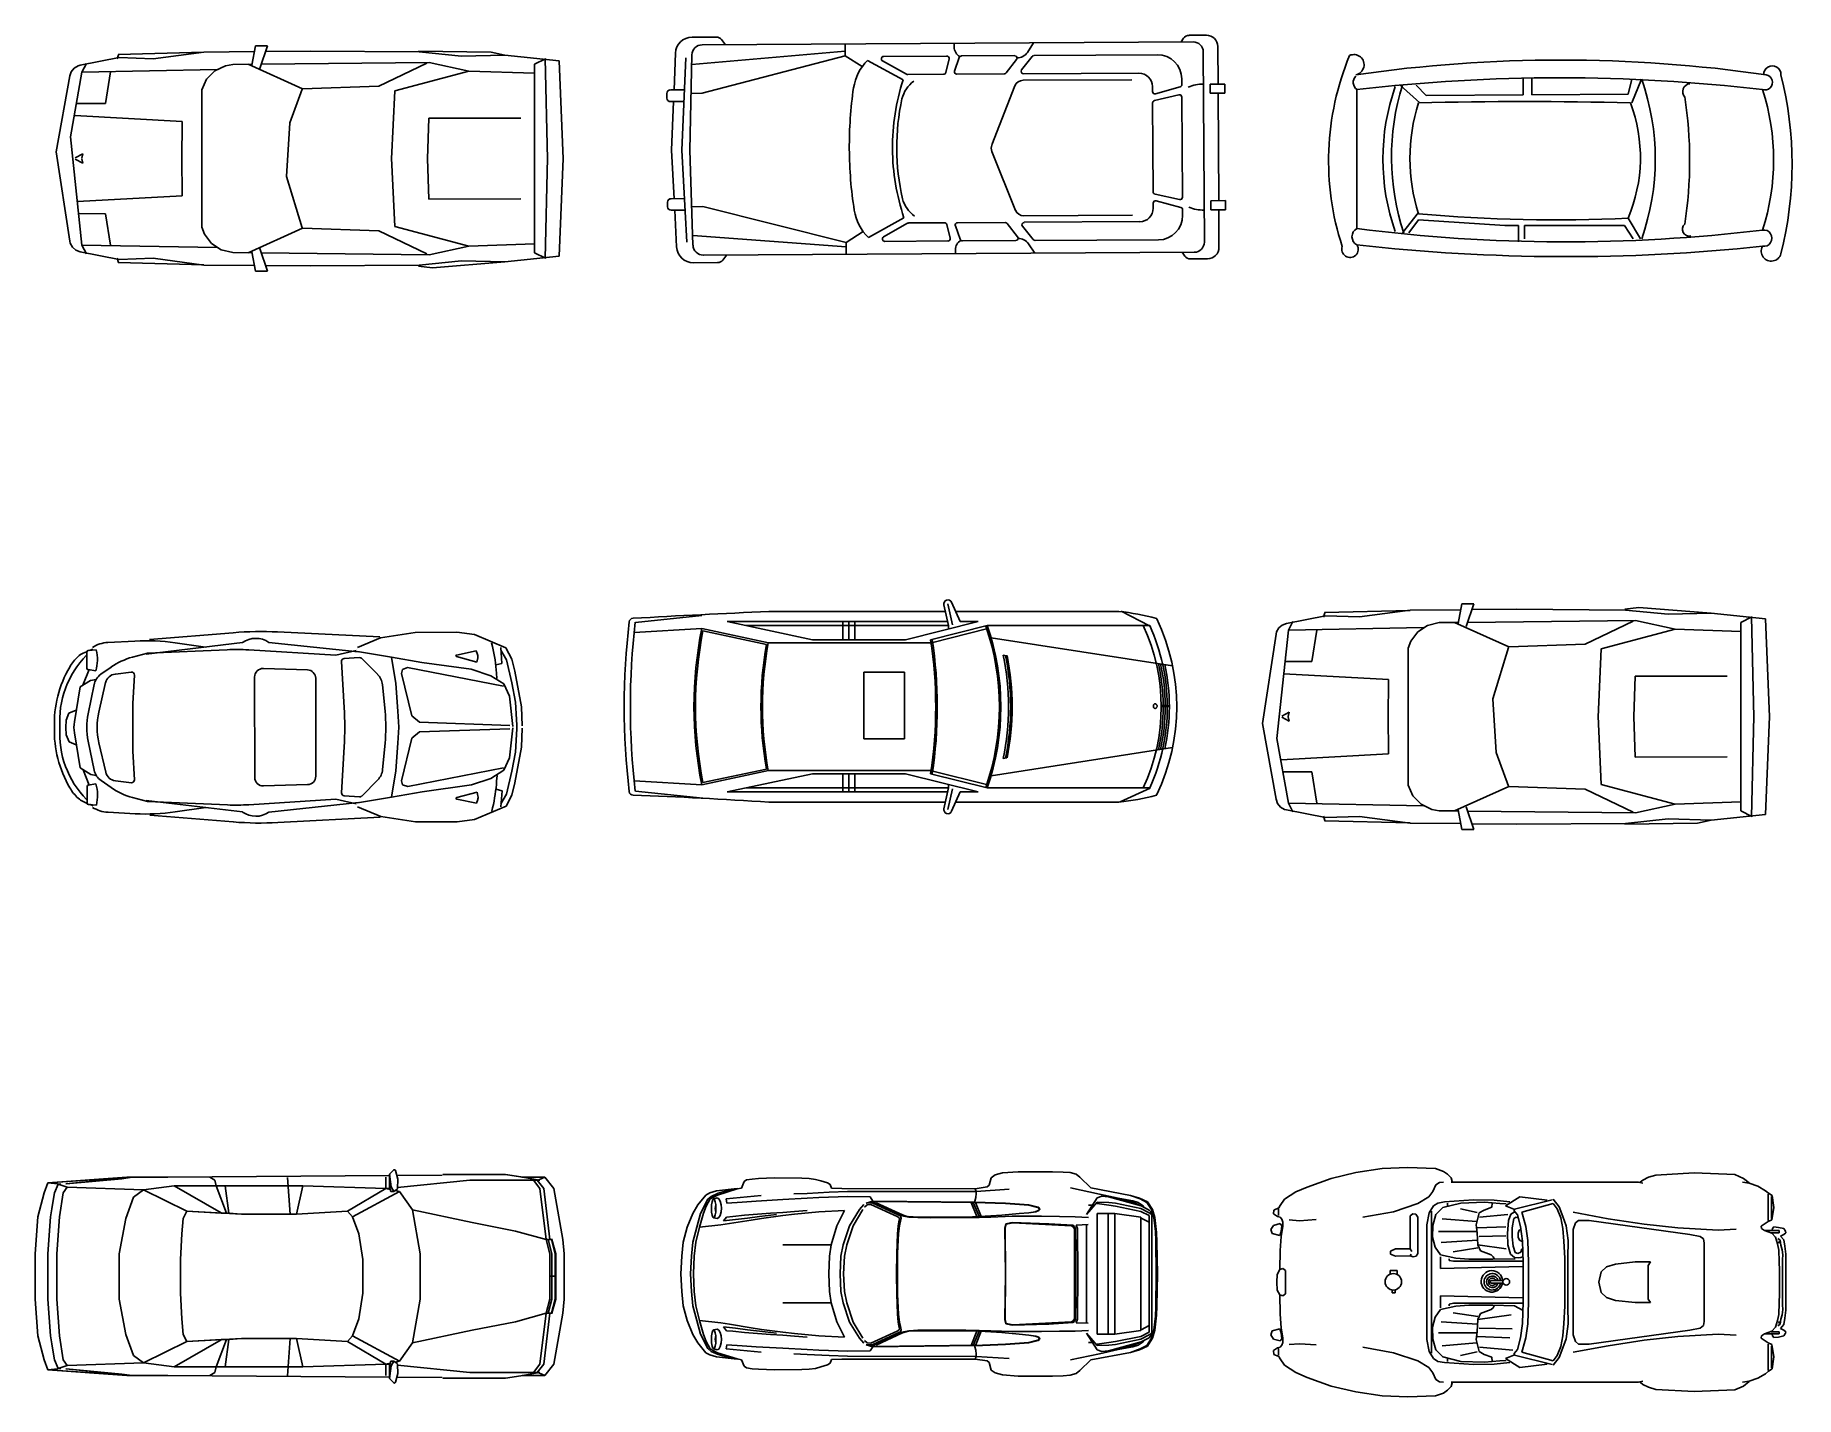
# Model space of a CAD drawing. Extents: x -1266 to 14357, y -142833 to -130751.
import ezdxf

# ---------------------------------------------------------------- set-up
doc = ezdxf.new("R2010")
doc.units = 0
doc.layers.get('0').update_dxf_attribs({"linetype": 'CONTINUOUS'})
doc.styles.add('ATTR', font='romans.shx', dxfattribs={"width": 0.8, "height": 0.7})
doc.styles.add('DIM', font='txt')

# ---------------------------------------------------------------- blocks, each defined once
blk = doc.blocks.new('OPENCADLIBRARY03')
for p, q in [((689, -119785), (655, -119957)), ((796, -119784), (689, -119785)), ((727, -119986), (796, -119784)), ((-946, -120014), (-920, -119982)), ((-920, -119982), (-886, -119962)), ((-886, -119962), (-867, -119957)), ((-521, -119888), (-867, -119957)), ((-851, -120017), (-812, -119940)), ((-526, -119863), (-538, -119901)), ((-530, -119861), (229, -119841)), ((-220, -119899), (-521, -119888)), ((231, -119839), (-220, -119899)), ((679, -119835), (231, -119839)), ((328, -120006), (422, -119961)), ((422, -119961), (487, -119950)), ((657, -119948), (487, -119950)), ((623, -119948), (1105, -120165)), ((2231, -119931), (740, -119947)), ((1175, -119831), (779, -119834)), ((2141, -119838), (1175, -119831)), ((1782, -120142), (2210, -119938)), ((2136, -119831), (2781, -119840)), ((2518, -119876), (2141, -119838)), ((2581, -120008), (2231, -119931)), ((2902, -119867), (2518, -119876)), ((2781, -119840), (2902, -119867)), ((3384, -119917), (2902, -119867)), ((3262, -119899), (3164, -119948)), ((3164, -119948), (3165, -120788)), ((3258, -119897), (3281, -120789)), ((3420, -120786), (3384, -119917)), ((-959, -120051), (-946, -120014)), ((-953, -120591), (-851, -120017)), ((349, -119995), (-851, -120017)), ((-597, -120016), (-642, -120295)), ((212, -120176), (255, -120081)), ((255, -120081), (328, -120006)), ((2581, -120008), (1925, -120183)), ((2581, -120008), (3164, -120028)), ((-642, -120295), (-898, -120295)), ((212, -121393), (212, -120176)), ((993, -120467), (1102, -120169)), ((1105, -120165), (1782, -120142)), ((1925, -120183), (1897, -120788)), ((-915, -120402), (37, -120455)), ((2227, -120425), (2214, -120786)), ((3043, -120426), (2227, -120425)), ((-851, -121552), (-953, -120591)), ((37, -120455), (35, -120796)), ((964, -120943), (993, -120467)), ((-843, -120744), (-910, -120779)), ((-852, -120782), (-843, -120744)), ((-843, -120824), (-910, -120789)), ((-852, -120787), (-843, -120824)), ((37, -121114), (35, -120772)), ((1925, -121386), (1897, -120781)), ((2227, -121144), (2214, -120783)), ((3164, -121621), (3165, -120780)), ((3258, -121672), (3281, -120779)), ((3420, -120783), (3384, -121652)), ((1102, -121400), (964, -120943)), ((-892, -121165), (37, -121114)), ((3043, -121142), (2227, -121144)), ((-642, -121274), (-880, -121273)), ((-597, -121553), (-642, -121274)), ((2581, -121561), (1925, -121386)), ((-955, -121536), (-959, -121518)), ((-935, -121571), (-955, -121536)), ((235, -121455), (212, -121393)), ((298, -121538), (235, -121455)), ((385, -121595), (298, -121538)), ((623, -121621), (1105, -121403)), ((1105, -121403), (1782, -121427)), ((1782, -121427), (2210, -121631)), ((2581, -121561), (3164, -121541)), ((-905, -121598), (-935, -121571)), ((-867, -121612), (-905, -121598)), ((-521, -121680), (-867, -121612)), ((-851, -121552), (-812, -121629)), ((349, -121574), (-851, -121552)), ((-526, -121706), (-538, -121668)), ((-220, -121669), (-521, -121680)), ((231, -121730), (-220, -121669)), ((487, -121619), (385, -121595)), ((657, -121621), (487, -121619)), ((689, -121784), (655, -121612)), ((727, -121583), (796, -121784)), ((2231, -121638), (740, -121622)), ((2518, -121692), (2141, -121731)), ((2581, -121561), (2231, -121638)), ((2902, -121702), (2259, -121753)), ((2902, -121702), (2518, -121692)), ((3384, -121652), (2902, -121702)), ((3262, -121669), (3164, -121621)), ((229, -121727), (-530, -121708)), ((679, -121734), (231, -121730)), ((796, -121784), (689, -121784)), ((1175, -121737), (779, -121734)), ((2141, -121731), (1175, -121737)), ((2259, -121753), (2136, -121738))]:
    blk.add_line(p, q)
blk.add_lwpolyline([(-959, -121518), (-1080, -120725), (-959, -120051)])
at = {"color": 6, "linetype": 'CONTINUOUS', "style": 'DIM', "text_generation_flag": 4, "flags": 9}
for tag in ['XSIZE', 'YSIZE']:
    blk.add_attdef(tag, (-1080, -120725), '', height=0.5, rotation=0.0003, dxfattribs=at)
blk = doc.blocks.new('OPENCADLIBRARY06')
at = {"linetype": 'CONTINUOUS'}
for p, q in [((4778, -119706), (4563, -119708)), ((9009, -119750), (4652, -119775)), ((4824, -119728), (4860, -119774)), ((5920, -119872), (5920, -119768)), ((6890, -119762), (6889, -119796)), ((7593, -119758), (7539, -119842)), ((8902, -119750), (8924, -119717)), ((8973, -119691), (9126, -119690)), ((9228, -119791), (9230, -120124)), ((4403, -120176), (4416, -119850)), ((4473, -120709), (4507, -119892)), ((4544, -120709), (4562, -119864)), ((4560, -119951), (5920, -119833)), ((4651, -120205), (5920, -119872)), ((6073, -119967), (5920, -119872)), ((6119, -119913), (6436, -120086)), ((6466, -120036), (6253, -119918)), ((6264, -119878), (6822, -119875)), ((6843, -119901), (6815, -120020)), ((6932, -119888), (6891, -120008)), ((6953, -119874), (7425, -119871)), ((7443, -119906), (7351, -120025)), ((7580, -119878), (7487, -119998)), ((7597, -119870), (8692, -119864)), ((9104, -120682), (9099, -119839)), ((6794, -120037), (6476, -120039)), ((6912, -120036), (7334, -120034)), ((7500, -120090), (8464, -120085)), ((7504, -120033), (8528, -120027)), ((8909, -120128), (8908, -120078)), ((9161, -120125), (9290, -120124)), ((9161, -120125), (9161, -120205)), ((9290, -120124), (9290, -120204)), ((4340, -120207), (4340, -120249)), ((4495, -120175), (4370, -120176)), ((4491, -120278), (4371, -120279)), ((4381, -120710), (4399, -120279)), ((4651, -120205), (4555, -120206)), ((7223, -120664), (7427, -120140)), ((8649, -120190), (8648, -120146)), ((8651, -120685), (8649, -120291)), ((8666, -120270), (8883, -120218)), ((8893, -120149), (8676, -120210)), ((8912, -120683), (8909, -120239)), ((9161, -120205), (9290, -120204)), ((9230, -120205), (9233, -120681)), ((4381, -120710), (4404, -121141)), ((4473, -120709), (4517, -121526)), ((4544, -120709), (4571, -121553)), ((7223, -120722), (7434, -121244)), ((8651, -120685), (8654, -121079)), ((8912, -120683), (8915, -121128)), ((9104, -120682), (9109, -121526)), ((9236, -121158), (9233, -120681)), ((4346, -121213), (4346, -121171)), ((4496, -121140), (4376, -121141)), ((4657, -121211), (4560, -121212)), ((4657, -121211), (5930, -121529)), ((8654, -121180), (8655, -121224)), ((8671, -121100), (8888, -121149)), ((8899, -121218), (8682, -121159)), ((9167, -121159), (9296, -121158)), ((9167, -121239), (9167, -121159)), ((9296, -121239), (9296, -121158)), ((4502, -121243), (4376, -121243)), ((4409, -121243), (4426, -121569)), ((6128, -121486), (6443, -121310)), ((6473, -121359), (6262, -121479)), ((6802, -121354), (6484, -121356)), ((6852, -121490), (6823, -121371)), ((6942, -121501), (6899, -121383)), ((6919, -121354), (7341, -121351)), ((7452, -121478), (7358, -121360)), ((7590, -121504), (7495, -121385)), ((7507, -121293), (8471, -121287)), ((7511, -121350), (8535, -121344)), ((8915, -121239), (8915, -121289)), ((9167, -121239), (9296, -121239)), ((9238, -121572), (9236, -121239)), ((4569, -121466), (5930, -121568)), ((6082, -121433), (5930, -121529)), ((5930, -121529), (5930, -121634)), ((6273, -121520), (6832, -121516)), ((6962, -121516), (7435, -121513)), ((7604, -121624), (7548, -121541)), ((7607, -121512), (8701, -121506)), ((9020, -121616), (4663, -121641)), ((4835, -121686), (4871, -121640)), ((6901, -121628), (6899, -121595)), ((8912, -121616), (8935, -121650)), ((8984, -121675), (9138, -121674)), ((4789, -121708), (4575, -121710))]:
    blk.add_line(p, q, dxfattribs=at)
for centre, radius, start, end in [((4564, -119856), 149, 90.333, 177.7075), ((4652, -119866), 90.6, 90.333, 178.8367), ((4778, -119765), 58.3, 38.487, 90.333), ((6978, -119798), 88.8, 178.2154, 244.3879), ((8973, -119750), 58.9, 90.333, 146.0263), ((9009, -119839), 89.7, 0.333, 90.333), ((9127, -119791), 101, 0.333, 90.333), ((6421, -120219), 429, 134.6049, 171.7722), ((6264, -119899), 21.5, 90.333, 240.991), ((6822, -119896), 21.5, 346.7379, 90.333), ((6953, -119895), 21.5, 90.333, 160.9897), ((7426, -119893), 21.5, 322.3948, 90.333), ((7448, -119783), 108, 269.5415, 326.8488), ((7597, -119892), 21.5, 90.333, 141.8794), ((8693, -120079), 216, 0.333, 90.333), ((8289, -120687), 1948, 162.0193, 180.333), ((6706, -120329), 291, 127.3747, 165.0263), ((6476, -120017), 21.5, 240.991, 270.333), ((6794, -120015), 21.5, 270.333, 346.7379), ((6912, -120015), 21.5, 160.9897, 270.333), ((7333, -120012), 21.5, 270.333, 322.3948), ((7501, -120169), 78.7, 90.333, 158.688), ((7504, -120011), 21.5, 141.8794, 270.333), ((8528, -120147), 120, 0.333, 90.333), ((8887, -120128), 21.5, 285.8216, 0.333), ((9103, -120488), 365, 90.333, 112.1875), ((4370, -120206), 30.2, 90.333, 180.333), ((4370, -120249), 30.2, 180.333, 270.333), ((9606, -120679), 3648, 171.7722, 180.333), ((8441, -120686), 2062, 167.8976, 180.333), ((8670, -120189), 21.5, 180.333, 285.8216), ((8671, -120291), 21.5, 103.3839, 180.333), ((8888, -120239), 21.5, 0.333, 103.3839), ((9606, -120679), 3648, 180.333, 188.8939), ((8289, -120687), 1948, 180.333, 198.6467), ((8441, -120686), 2062, 180.333, 192.7685), ((7296, -120693), 78.7, 158.688, 201.9781), ((4376, -121171), 30.2, 90.333, 180.333), ((4376, -121213), 30.2, 180.333, 270.333), ((6710, -121063), 291, 195.6398, 233.2914), ((8535, -121225), 120, 270.333, 0.333), ((8675, -121079), 21.5, 180.333, 257.2822), ((8676, -121180), 21.5, 74.8444, 180.333), ((8893, -121128), 21.5, 257.2822, 0.333), ((8894, -121239), 21.5, 0.333, 74.8444), ((9105, -120877), 365, 248.4785, 270.333), ((6426, -121177), 429, 188.8939, 226.0611), ((6484, -121378), 21.5, 90.333, 119.675), ((6802, -121376), 21.5, 13.9281, 90.333), ((6919, -121375), 21.5, 90.333, 199.6764), ((7341, -121373), 21.5, 38.2713, 90.333), ((7507, -121214), 78.7, 201.9781, 270.333), ((7511, -121372), 21.5, 90.333, 218.7867), ((8700, -121290), 216, 270.333, 0.333), ((6273, -121498), 21.5, 119.675, 270.333), ((6832, -121495), 21.5, 270.333, 13.9281), ((6988, -121591), 88.8, 116.2781, 182.4507), ((6962, -121494), 21.5, 199.6764, 270.333), ((7435, -121491), 21.5, 270.333, 38.2713), ((7458, -121601), 108, 33.8172, 91.1245), ((7607, -121490), 21.5, 218.7867, 270.333), ((9019, -121526), 89.7, 270.333, 0.333), ((4574, -121561), 149, 182.9585, 270.333), ((4662, -121551), 90.6, 181.8294, 270.333), ((4789, -121650), 58.3, 270.333, 322.179), ((8984, -121616), 58.9, 214.6397, 270.333), ((9137, -121573), 101, 270.333, 0.333)]:
    blk.add_arc(centre, radius, start, end, dxfattribs=at)
at = {"style": 'ATTR', "width": 0.8, "flags": 9}
blk.add_attdef('ESTCODE', (4381, -120710), '', height=17.5, rotation=180.333, dxfattribs=at)
blk = doc.blocks.new('OPENCADLIBRARY07')
for p, q in [((11021, -120291), (10846, -120133)), ((10988, -120133), (11076, -120225)), ((11939, -120068), (11939, -120219)), ((12016, -120068), (12016, -120218)), ((12869, -120212), (12902, -120081)), ((12902, -120291), (12989, -120081)), ((10463, -120173), (10463, -121406)), ((11076, -120225), (11939, -120219)), ((12016, -120218), (12869, -120212)), ((11010, -121262), (10868, -121445)), ((10922, -121445), (11010, -121327)), ((11010, -121327), (11775, -121380)), ((11775, -121380), (11896, -121380)), ((11896, -121380), (11896, -121524)), ((11950, -121498), (11950, -121380)), ((11950, -121380), (12836, -121380)), ((12836, -121380), (12913, -121498)), ((12869, -121314), (12979, -121498))]:
    blk.add_line(p, q)
for centre, radius, start, end in [((12649, -120806), 2438, 157.4507, 198.1136), ((10436, -119952), 90.3, 280.5361, 115.0152), ((12273, -132595), 12685, 81.7471, 98.2529), ((14149, -120038), 76.6, 357.8387, 182.1613), ((10507, -120109), 77.1, 134.854, 235.6447), ((12262, -135518), 15450, 83.3136, 96.6864), ((12895, -120772), 2126, 162.5014, 198.4638), ((10965, -120789), 2145, 340.7117, 19.2883), ((13425, -120191), 71.3, 97.5422, 221.7757), ((14082, -120108), 67.8, 252.0563, 79.7462), ((11086, -120835), 3238, 345.8048, 14.1952), ((12635, -120789), 1942, 160.6616, 199.3384), ((12554, -120783), 1621, 162.32, 197.68), ((11950, -153918), 33640, 88.3979, 91.6021), ((11596, -120775), 1382, 337.0468, 20.5214), ((9763, -120802), 3652, 351.112, 8.888), ((12139, -120796), 2021, 342.0328, 17.9672), ((12226, -107753), 13576, 264.8607, 272.7154), ((13412, -121412), 61, 131.5193, 283.5249), ((10500, -121478), 81.2, 117.3602, 242.6398), ((12314, -106943), 14581, 262.7051, 276.8797), ((14072, -121491), 73, 261.054, 98.946), ((10401, -121589), 73.1, 159.9471, 31.4082), ((12321, -105153), 16502, 263.5339, 276.0509), ((14139, -121606), 89, 151.5851, 344.8118)]:
    blk.add_arc(centre, radius, start, end)
at = {"width": 0.8, "flags": 9}
for tag in ['XSIZE', 'YSIZE']:
    blk.add_attdef(tag, (12120, -121690), '', height=0.5, dxfattribs=at)
blk = doc.blocks.new('OPENCADLIBRARY08')
for p, q in [((17189, -119940), (16448, -120001)), ((18492, -119978), (17584, -119933)), ((18805, -119937), (18497, -119985)), ((19175, -119936), (18805, -119937)), ((19330, -119957), (19175, -119936)), ((19609, -120074), (19330, -119957)), ((15888, -120110), (15859, -120122)), ((15892, -120256), (15892, -120110)), ((15904, -120097), (15974, -120093)), ((15945, -120086), (15913, -120099)), ((16318, -120014), (16078, -120027)), ((16428, -120123), (16296, -120157)), ((17272, -120028), (16417, -120131)), ((17137, -120091), (16428, -120123)), ((16945, -120069), (16674, -120030)), ((18100, -120140), (17328, -120092)), ((18299, -120111), (17505, -120026)), ((18280, -120098), (18100, -120140)), ((18497, -119985), (18292, -120072)), ((18292, -120107), (18595, -120157)), ((19347, -120101), (19172, -120138)), ((19359, -120134), (19347, -120101)), ((19483, -120031), (19491, -120061)), ((19575, -120213), (19564, -120070)), ((19615, -120182), (19564, -120096)), ((19661, -120174), (19609, -120074)), ((15912, -120268), (15857, -120405)), ((15971, -120279), (15903, -120268)), ((16106, -120246), (16016, -120309)), ((16285, -120290), (16144, -120307)), ((17849, -120270), (17458, -120258)), ((18151, -120196), (18175, -120604)), ((18309, -120160), (18174, -120170)), ((18472, -120311), (18329, -120167)), ((18595, -120157), (18633, -120390)), ((18865, -120203), (18595, -120157)), ((18691, -120267), (18683, -120302)), ((18738, -120249), (18691, -120267)), ((19587, -120415), (18738, -120249)), ((19303, -120265), (18865, -120203)), ((19172, -120152), (19353, -120200)), ((19476, -120322), (19303, -120265)), ((19353, -120200), (19361, -120162)), ((19519, -120225), (19575, -120213)), ((19661, -120386), (19615, -120182)), ((19689, -120282), (19661, -120174)), ((19747, -120598), (19689, -120282)), ((15832, -120421), (15781, -120732)), ((15925, -120364), (15832, -120421)), ((15955, -120401), (15902, -120659)), ((15973, -120355), (15925, -120364)), ((16058, -120383), (15997, -120645)), ((16313, -120316), (16300, -120568)), ((17381, -121225), (17380, -120333)), ((17922, -120345), (17923, -121213)), ((18537, -120636), (18515, -120402)), ((18633, -120390), (18652, -120635)), ((18683, -120302), (18775, -120679)), ((19590, -120395), (19476, -120322)), ((19526, -120298), (19530, -120347)), ((19643, -120503), (19590, -120395)), ((19696, -120555), (19661, -120386)), ((16300, -120568), (16300, -120779)), ((19671, -120771), (19643, -120503)), ((19704, -120711), (19696, -120555)), ((19753, -120767), (19747, -120598)), ((15708, -120716), (15705, -120781)), ((15732, -120655), (15708, -120716)), ((15797, -120627), (15732, -120655)), ((18652, -120635), (18661, -120778)), ((18775, -120679), (18843, -120734)), ((18843, -120734), (19646, -120762)), ((15708, -120846), (15705, -120781)), ((15733, -120907), (15708, -120846)), ((15797, -120934), (15733, -120907)), ((15832, -121140), (15781, -120829)), ((15956, -121160), (15902, -120902)), ((16059, -121178), (15998, -120916)), ((16300, -120992), (16300, -120782)), ((18537, -120920), (18515, -121154)), ((18652, -120921), (18661, -120778)), ((18684, -121254), (18776, -120877)), ((18776, -120877), (18843, -120821)), ((18843, -120821), (19646, -120792)), ((19671, -120783), (19643, -121051)), ((19704, -120843), (19696, -120999)), ((19753, -120787), (19748, -120956)), ((16314, -121245), (16300, -120992)), ((18152, -121360), (18175, -120953)), ((18633, -121166), (18652, -120921)), ((19643, -121051), (19591, -121160)), ((19696, -120999), (19662, -121168)), ((19748, -120956), (19690, -121272)), ((15926, -121197), (15832, -121140)), ((15913, -121293), (15858, -121156)), ((15974, -121206), (15926, -121197)), ((18596, -121399), (18633, -121166)), ((19587, -121139), (18739, -121306)), ((19477, -121233), (19304, -121290)), ((19591, -121160), (19477, -121233)), ((19527, -121256), (19531, -121207)), ((19662, -121168), (19616, -121372)), ((15893, -121305), (15893, -121452)), ((15972, -121282), (15904, -121293)), ((16107, -121315), (16017, -121252)), ((16286, -121271), (16145, -121254)), ((17850, -121288), (17459, -121300)), ((18310, -121397), (18175, -121387)), ((18473, -121245), (18330, -121390)), ((18866, -121352), (18596, -121399)), ((18692, -121289), (18684, -121254)), ((18739, -121306), (18692, -121289)), ((19304, -121290), (18866, -121352)), ((19173, -121403), (19354, -121355)), ((19354, -121355), (19362, -121392)), ((19521, -121329), (19577, -121342)), ((19577, -121342), (19565, -121485)), ((19616, -121372), (19565, -121459)), ((19662, -121381), (19611, -121480)), ((19690, -121272), (19662, -121381)), ((15889, -121452), (15860, -121439)), ((15905, -121464), (15976, -121469)), ((15946, -121475), (15914, -121462)), ((16319, -121547), (16079, -121534)), ((16429, -121438), (16297, -121403)), ((17273, -121531), (16419, -121430)), ((17138, -121468), (16429, -121438)), ((16946, -121490), (16676, -121530)), ((18101, -121417), (17329, -121466)), ((18301, -121446), (17506, -121532)), ((18282, -121458), (18101, -121417)), ((18293, -121450), (18596, -121399)), ((18499, -121571), (18293, -121485)), ((19348, -121454), (19174, -121417)), ((19611, -121480), (19331, -121597)), ((19360, -121420), (19348, -121454)), ((19485, -121523), (19492, -121493)), ((17191, -121619), (16449, -121559)), ((18494, -121578), (17586, -121625)), ((18807, -121619), (18499, -121571)), ((19177, -121619), (18807, -121619)), ((19331, -121597), (19177, -121619))]:
    blk.add_line(p, q)
for centre, radius, start, end in [((17436, -122930), 3000, 87.1678, 94.7177), ((15917, -120260), 150, 112.9116, 133.7293), ((15905, -120110), 12.5, 93.7825, 180.113), ((16092, -120306), 280, 92.9306, 122.783), ((15627, -120179), 358, 343.7595, 14.0169), ((16416, -121811), 1800, 81.7454, 93.1132), ((17217, -121889), 1800, 86.4893, 92.5638), ((17390, -120193), 203, 55.336, 125.4638), ((19174, -120145), 7.5, 102.0005, 255.153), ((19312, -120152), 50, 347.5746, 20.1342), ((18030, -120404), 1500, 4.0319, 13.1964), ((16599, -120748), 996, 149.6553, 182.0435), ((16484, -120724), 834, 135.5935, 183.8679), ((16110, -120462), 429, 133.7293, 149.6553), ((15905, -120256), 12.5, 180.113, 260.5053), ((16450, -120737), 600, 104.8579, 125.0429), ((16288, -120315), 25, 356.9979, 96.737), ((17455, -120333), 75, 88.2929, 180.1885), ((17847, -120345), 75, 0.1141, 88.2929), ((18176, -120195), 25, 94.3979, 183.3874), ((18311, -120185), 25, 44.8083, 94.3979), ((16102, -120432), 150, 125.0429, 168.3436), ((16155, -120406), 100, 96.737, 166.9903), ((18365, -120416), 150, 5.4916, 44.8083), ((15180, -120781), 3000, 356.7256, 3.3874), ((16077, -120780), 300, 170.7246, 189.3883), ((16490, -120780), 600, 168.3436, 191.7694), ((16582, -120780), 600, 166.9903, 193.1226), ((17044, -120780), 1500, 354.6214, 5.4916), ((18506, -120778), 1200, 356.8942, 3.2188), ((16599, -120812), 996, 178.0694, 210.4577), ((16484, -120836), 834, 176.2451, 224.5195), ((16103, -121129), 150, 191.7694, 235.07), ((16156, -121155), 100, 193.1226, 263.376), ((17456, -121225), 75, 179.9245, 271.8201), ((17848, -121213), 75, 271.8201, 359.9989), ((18366, -121140), 150, 315.3046, 354.6214), ((16110, -121099), 429, 210.4577, 226.3836), ((15906, -121305), 12.5, 99.6077, 180), ((15628, -121383), 358, 346.0961, 16.3535), ((16450, -120823), 600, 235.07, 255.2551), ((16289, -121246), 25, 263.376, 3.115), ((18177, -121362), 25, 176.7256, 265.7151), ((18312, -121372), 25, 265.7151, 315.3046), ((18031, -121154), 1500, 346.9166, 356.0811), ((15918, -121301), 150, 226.3836, 247.2014), ((15906, -121452), 12.5, 180, 266.3304), ((16093, -121254), 280, 237.3299, 267.1824), ((16414, -119749), 1800, 266.9998, 278.3676), ((17215, -119670), 1800, 267.5491, 273.6237), ((17391, -121366), 203, 234.6492, 304.7769), ((19175, -121410), 7.5, 104.96, 258.1125), ((19313, -121403), 50, 339.9787, 12.5384), ((17432, -118629), 3000, 265.3952, 272.9452)]:
    blk.add_arc(centre, radius, start, end)
at = {"linetype": 'CONTINUOUS', "style": 'DIM', "flags": 9}
for tag in ['XSIZE', 'YSIZE']:
    blk.add_attdef(tag, (19753, -120767), '', height=0.5, rotation=180, dxfattribs=at)
blk = doc.blocks.new('OPENCADLIBRARY09')
for p, q in [((23538, -120761), (23497, -120577)), ((23574, -120753), (23532, -120569)), ((23642, -120725), (23565, -120554)), ((21348, -120671), (20759, -120732)), ((22331, -120887), (21573, -120725)), ((23530, -120725), (21573, -120725)), ((23538, -120761), (21742, -120761)), ((23510, -120635), (21943, -120635)), ((22599, -120725), (22599, -120887)), ((22653, -120725), (22653, -120887)), ((22707, -120725), (22707, -120887)), ((23802, -120725), (23156, -120887)), ((23880, -120761), (23378, -120887)), ((23538, -120761), (23538, -120791)), ((25050, -120635), (23601, -120635)), ((23802, -120725), (23642, -120725)), ((25324, -120761), (23880, -120761)), ((25321, -120762), (25070, -120634)), ((21349, -120788), (20749, -120823)), ((21941, -120914), (21349, -120788)), ((21922, -120929), (21358, -120808)), ((23378, -120914), (21941, -120914)), ((23156, -120887), (22331, -120887)), ((23887, -120787), (23385, -120913)), ((25526, -121118), (23915, -120869)), ((24056, -121028), (24021, -121022)), ((22787, -121766), (22787, -121173)), ((22787, -121173), (23148, -121173)), ((23148, -121766), (23148, -121173)), ((25426, -121471), (25498, -121471)), ((25426, -121480), (25498, -121480)), ((23148, -121766), (22787, -121766)), ((25526, -121844), (23915, -122093)), ((24056, -121935), (24021, -121940)), ((21349, -122175), (20749, -122139)), ((21345, -122157), (21345, -122157)), ((21941, -122048), (21349, -122175)), ((21922, -122034), (21358, -122154)), ((22331, -122075), (21573, -122237)), ((21941, -122048), (23378, -122048)), ((22331, -122075), (23156, -122075)), ((22599, -122075), (22599, -122237)), ((22653, -122075), (22653, -122237)), ((22707, -122075), (22707, -122237)), ((23802, -122237), (23156, -122075)), ((23880, -122201), (23378, -122075)), ((23887, -122175), (23385, -122049)), ((21357, -122293), (20759, -122230)), ((21573, -122237), (23530, -122237)), ((21742, -122201), (23538, -122201)), ((21943, -122327), (23510, -122327)), ((23538, -122201), (23497, -122386)), ((23574, -122209), (23532, -122394)), ((23538, -122201), (23538, -122171)), ((23642, -122237), (23565, -122409)), ((23601, -122327), (25050, -122327)), ((23642, -122237), (23802, -122237)), ((23880, -122201), (25324, -122201)), ((25326, -122203), (25061, -122326))]:
    blk.add_line(p, q)
for centre, radius, start, end in [((23532, -120569), 36, 24.3556, 192.7659), ((27148, -121481), 6488, 173.3322, 186.6613), ((20740, -120732), 36, 93.2108, 173.3322), ((27148, -121481), 6434, 173.3124, 186.6814), ((26880, -230182), 109658, 92.58043, 93.21083), ((21813, -121481), 2189, 340.8011, 19.1989), ((24822, -122769), 2146, 74.883, 83.9003), ((23736, -121481), 1689, 334.7752, 25.2248), ((23736, -121481), 1743, 0.3423, 24.3919), ((25379, -120706), 9, 25.2574, 74.883), ((23736, -121481), 1826, 334.7426, 25.2574), ((24722, -121481), 3444, 168.3817, 191.6183), ((24722, -121481), 3430, 168.6841, 191.3159), ((25010, -121481), 3124, 169.533, 190.467), ((19541, -121481), 3883, 351.2011, 8.7989), ((19541, -121481), 3897, 351.2011, 8.7989), ((21813, -121481), 2176, 340.8011, 19.1989), ((25010, -121481), 3137, 169.855, 190.145), ((21813, -121481), 2256, 348.2625, 11.7375), ((21813, -121481), 2276, 348.4481, 11.5519), ((21813, -121481), 2289, 348.5699, 11.4301), ((23736, -121481), 1707, 0.3495, 12.9477), ((23736, -121481), 1725, 0.3459, 12.7097), ((23736, -121481), 1761, 347.7506, 12.2494), ((23736, -121481), 1743, 335.6081, 0.0466), ((25381, -121475), 25.8, 161.783, 180), ((25381, -121475), 25.8, 180, 198.217), ((25376, -121474), 21, 141.5312, 161.783), ((25376, -121477), 21, 198.217, 218.4688), ((25373, -121471), 17.2, 117.534, 141.5312), ((25373, -121479), 17.2, 218.4688, 242.466), ((25371, -121468), 13.1, 90, 117.534), ((25371, -121483), 13.1, 242.466, 270), ((25371, -121468), 13.1, 62.466, 90), ((25371, -121483), 13.1, 270, 297.534), ((25369, -121471), 17.2, 38.4688, 62.466), ((25369, -121479), 17.2, 297.534, 321.5312), ((25366, -121474), 21, 18.217, 38.4688), ((25366, -121477), 21, 321.5312, 341.783), ((25362, -121475), 25.8, 360, 18.217), ((25362, -121475), 25.8, 341.783, 360), ((23736, -121481), 1707, 347.0523, 0.0475), ((23736, -121481), 1725, 347.2903, 0.047), ((20740, -122230), 36, 186.6613, 267.8746), ((19146, -165184), 42948, 86.2657, 87.8746), ((24822, -120194), 2146, 276.0997, 285.117), ((25379, -122256), 9, 285.117, 334.7426), ((23532, -122394), 36, 167.2341, 335.6444)]:
    blk.add_arc(centre, radius, start, end)
blk = doc.blocks.new('OPENCADLIBRARY10')
for p, q in [((28093, -120569), (28059, -120741)), ((28200, -120569), (28093, -120569)), ((28130, -120770), (28200, -120569)), ((29663, -120600), (29540, -120616)), ((30306, -120652), (29663, -120600)), ((26499, -120756), (26469, -120782)), ((26537, -120741), (26499, -120756)), ((26883, -120673), (26537, -120741)), ((26553, -120802), (26592, -120724)), ((26878, -120648), (26866, -120686)), ((27633, -120626), (26874, -120646)), ((27184, -120684), (26883, -120673)), ((27635, -120624), (27184, -120684)), ((28083, -120620), (27635, -120624)), ((27789, -120759), (27701, -120816)), ((27891, -120734), (27789, -120759)), ((28061, -120733), (27891, -120734)), ((28026, -120733), (28509, -120950)), ((29635, -120716), (28144, -120732)), ((28579, -120616), (28183, -120619)), ((29544, -120623), (28579, -120616)), ((29186, -120927), (29614, -120723)), ((29922, -120661), (29544, -120623)), ((29985, -120793), (29635, -120716)), ((30306, -120652), (29922, -120661)), ((30787, -120702), (30306, -120652)), ((30665, -120684), (30568, -120733)), ((30568, -120733), (30568, -121573)), ((30662, -120682), (30685, -121574)), ((30824, -121571), (30787, -120702)), ((26445, -120836), (26324, -121629)), ((26449, -120817), (26445, -120836)), ((26469, -120782), (26449, -120817)), ((26553, -120802), (26451, -121763)), ((27753, -120779), (26553, -120802)), ((26807, -120801), (26762, -121080)), ((27639, -120899), (27616, -120960)), ((27701, -120816), (27639, -120899)), ((29985, -120793), (29329, -120967)), ((29985, -120793), (30568, -120813)), ((27616, -120960), (27616, -122178)), ((28506, -120954), (28368, -121411)), ((28509, -120950), (29186, -120927)), ((29329, -120967), (29301, -121573)), ((26512, -121188), (27441, -121240)), ((26762, -121080), (26523, -121080)), ((29631, -121210), (29618, -121570)), ((30447, -121211), (29631, -121210)), ((27441, -121240), (27439, -121581)), ((26560, -121529), (26494, -121564)), ((26551, -121567), (26560, -121529)), ((28368, -121411), (28396, -121887)), ((26324, -121629), (26445, -122302)), ((26560, -121609), (26494, -121574)), ((26551, -121572), (26560, -121609)), ((27441, -121899), (27439, -121557)), ((29329, -122171), (29301, -121566)), ((29631, -121929), (29618, -121568)), ((30568, -122406), (30568, -121565)), ((30662, -122457), (30685, -121564)), ((30824, -121568), (30787, -122437)), ((26451, -121763), (26553, -122337)), ((26489, -121951), (27441, -121899)), ((28396, -121887), (28506, -122185)), ((30447, -121927), (29631, -121929)), ((26762, -122059), (26506, -122058)), ((26807, -122338), (26762, -122059)), ((26445, -122302), (26458, -122340)), ((27616, -122178), (27659, -122273)), ((27659, -122273), (27732, -122347)), ((28026, -122406), (28509, -122188)), ((28509, -122188), (29186, -122212)), ((29186, -122212), (29614, -122416)), ((29985, -122346), (29329, -122171)), ((29985, -122346), (30568, -122325)), ((26458, -122340), (26483, -122371)), ((26483, -122371), (26518, -122392)), ((26518, -122392), (26537, -122397)), ((26883, -122465), (26537, -122397)), ((26553, -122337), (26592, -122414)), ((27753, -122359), (26553, -122337)), ((26878, -122491), (26866, -122453)), ((27184, -122454), (26883, -122465)), ((27635, -122515), (27184, -122454)), ((27732, -122347), (27826, -122393)), ((27826, -122393), (27891, -122404)), ((28061, -122406), (27891, -122404)), ((28093, -122569), (28059, -122397)), ((28130, -122368), (28200, -122569)), ((29635, -122423), (28144, -122407)), ((29922, -122477), (29544, -122516)), ((29985, -122346), (29635, -122423)), ((30306, -122487), (29922, -122477)), ((30787, -122437), (30306, -122487)), ((30665, -122454), (30568, -122406)), ((26874, -122492), (27633, -122512)), ((28083, -122518), (27635, -122515)), ((28200, -122569), (28093, -122569)), ((28579, -122522), (28183, -122519)), ((29544, -122516), (28579, -122522)), ((29540, -122523), (30184, -122514)), ((30184, -122514), (30306, -122487))]:
    blk.add_line(p, q)
at = {"linetype": 'CONTINUOUS', "style": 'DIM', "flags": 9}
for tag in ['XSIZE', 'YSIZE']:
    blk.add_attdef(tag, (26324, -121629), '', height=0.5, dxfattribs=at)
blk = doc.blocks.new('OPENCADLIBRARY12')
for p, q in [((38800, -120594), (38099, -120644)), ((38845, -120594), (38099, -120644)), ((38259, -120653), (38845, -120594)), ((38755, -120607), (38262, -120653)), ((38845, -120594), (38755, -120607)), ((38791, -120602), (38794, -120599)), ((38800, -120594), (39162, -120594)), ((39162, -120594), (41131, -120579)), ((39581, -120619), (39535, -120594)), ((40248, -120921), (40225, -120595)), ((41096, -120594), (41096, -120695)), ((41144, -120679), (41131, -120566)), ((41131, -120571), (41131, -120679)), ((41134, -120563), (41167, -120529)), ((41182, -120534), (41205, -120612)), ((41195, -120578), (41597, -120575)), ((42158, -120569), (41604, -120569)), ((42292, -120592), (42158, -120569)), ((42158, -120569), (42294, -120592)), ((42442, -120618), (42294, -120592)), ((42294, -120594), (42294, -120592)), ((42305, -120594), (42509, -120594)), ((42454, -120618), (42509, -120594)), ((42588, -120695), (42509, -120594)), ((38009, -120946), (38066, -120732)), ((38066, -120732), (38099, -120644)), ((38099, -120644), (38212, -120656)), ((38156, -120732), (38122, -120946)), ((38134, -120872), (38156, -120732)), ((38156, -120732), (38190, -120657)), ((38190, -120657), (38269, -120682)), ((38201, -120946), (38235, -120732)), ((38269, -120682), (38235, -120732)), ((38262, -120653), (38259, -120654)), ((38948, -120707), (38269, -120682)), ((38857, -120770), (38948, -120707)), ((39219, -120670), (38948, -120707)), ((39332, -120896), (38948, -120707)), ((39219, -120670), (40361, -120670)), ((39635, -120911), (39219, -120670)), ((39581, -120619), (39592, -120670)), ((39592, -120670), (39682, -120913)), ((39705, -120914), (39671, -120670)), ((40304, -120921), (40361, -120670)), ((41096, -120695), (40361, -120670)), ((40757, -120896), (41096, -120695)), ((41220, -120720), (40802, -120946)), ((41134, -120691), (41096, -120695)), ((41137, -120703), (41096, -120695)), ((41144, -120679), (41131, -120679)), ((41142, -120722), (41131, -120679)), ((41142, -120722), (41168, -120721)), ((41169, -120721), (41144, -120679)), ((41144, -120679), (41169, -120722)), ((41168, -120721), (41169, -120721)), ((41169, -120722), (41197, -120700)), ((41181, -120712), (41220, -120720)), ((41201, -120693), (41205, -120612)), ((41842, -120619), (41201, -120684)), ((41333, -120883), (41220, -120720)), ((41842, -120619), (42464, -120619)), ((42407, -120619), (42464, -120695)), ((42442, -120618), (42441, -120619)), ((42441, -120619), (42498, -120695)), ((42520, -121147), (42464, -120695)), ((42554, -121147), (42498, -120695)), ((42667, -121147), (42588, -120695)), ((38134, -120872), (38133, -120874)), ((38789, -120959), (38857, -120770)), ((39332, -120896), (39298, -120959)), ((39818, -120921), (39332, -120896)), ((39332, -120896), (39637, -120912)), ((39637, -120912), (39635, -120911)), ((39637, -120912), (39682, -120913)), ((39682, -120913), (39705, -120914)), ((39705, -120914), (39818, -120921)), ((40304, -120921), (39818, -120921)), ((40757, -120896), (40304, -120921)), ((40802, -120946), (40757, -120896)), ((41864, -120996), (41333, -120883)), ((41333, -120883), (41401, -121273)), ((38009, -120946), (37986, -121273)), ((38099, -121273), (38122, -120946)), ((38201, -120946), (38179, -121273)), ((38732, -121273), (38789, -120959)), ((39298, -120959), (39286, -121097)), ((40858, -121097), (40802, -120946)), ((41864, -120996), (42249, -121072)), ((42520, -121147), (42249, -121072)), ((39286, -121097), (39275, -121323)), ((40892, -121323), (40858, -121097)), ((42520, -121147), (42554, -121273)), ((42577, -121147), (42520, -121147)), ((42571, -121273), (42537, -121147)), ((42566, -121147), (42599, -121273)), ((42605, -121273), (42571, -121147)), ((42667, -121147), (42679, -121273)), ((37986, -121273), (37986, -121675)), ((38099, -121273), (38099, -121675)), ((38179, -121675), (38179, -121273)), ((38732, -121273), (38732, -121675)), ((39275, -121624), (39275, -121323)), ((40892, -121323), (40892, -121624)), ((41401, -121675), (41401, -121273)), ((42554, -121675), (42554, -121273)), ((42571, -121675), (42571, -121273)), ((42599, -121675), (42599, -121273)), ((42605, -121273), (42605, -121675)), ((42679, -121273), (42679, -121675)), ((42605, -121473), (42554, -121473)), ((38009, -122001), (37986, -121675)), ((38122, -122001), (38099, -121675)), ((38179, -121675), (38201, -122001)), ((38789, -121989), (38732, -121675)), ((39275, -121624), (39286, -121850)), ((40858, -121850), (40892, -121624)), ((41401, -121675), (41333, -122064)), ((42520, -121800), (42554, -121675)), ((42571, -121675), (42537, -121800)), ((42599, -121675), (42566, -121800)), ((42571, -121800), (42605, -121675)), ((42667, -121800), (42679, -121675)), ((39286, -121850), (39298, -121989)), ((40802, -122001), (40858, -121850)), ((42520, -121800), (42249, -121876)), ((42464, -122252), (42520, -121800)), ((42554, -121800), (42498, -122252)), ((42520, -121800), (42577, -121800)), ((42588, -122252), (42667, -121800)), ((38009, -122001), (38066, -122215)), ((38156, -122215), (38122, -122001)), ((38201, -122001), (38235, -122215)), ((38789, -121989), (38857, -122177)), ((39332, -122051), (39298, -121989)), ((40757, -122051), (40802, -122001)), ((41220, -122227), (40802, -122001)), ((41864, -121951), (41333, -122064)), ((42249, -121876), (41864, -121951)), ((38133, -122073), (38134, -122075)), ((38156, -122215), (38134, -122075)), ((39332, -122051), (38948, -122240)), ((39219, -122278), (39635, -122036)), ((39332, -122051), (39818, -122026)), ((39637, -122035), (39332, -122051)), ((39682, -122034), (39592, -122278)), ((39637, -122035), (39682, -122034)), ((39671, -122278), (39705, -122033)), ((39705, -122033), (39682, -122034)), ((39818, -122026), (39705, -122033)), ((40304, -122026), (39818, -122026)), ((40248, -122026), (40225, -122356)), ((40304, -122026), (40757, -122051)), ((40361, -122278), (40304, -122026)), ((40757, -122051), (41096, -122252)), ((41333, -122064), (41220, -122227)), ((38066, -122215), (38099, -122303)), ((38212, -122291), (38099, -122303)), ((38099, -122303), (38845, -122353)), ((38099, -122303), (38800, -122353)), ((38156, -122215), (38190, -122290)), ((38269, -122265), (38190, -122290)), ((38269, -122265), (38235, -122215)), ((38262, -122294), (38259, -122293)), ((38845, -122353), (38259, -122294)), ((38755, -122341), (38262, -122294)), ((38948, -122240), (38269, -122265)), ((38857, -122177), (38948, -122240)), ((39219, -122278), (38948, -122240)), ((39219, -122278), (40361, -122278)), ((39592, -122278), (39581, -122328)), ((41096, -122252), (40361, -122278)), ((41096, -122252), (41137, -122244)), ((41096, -122252), (41096, -122353)), ((41134, -122256), (41096, -122252)), ((41131, -122269), (41142, -122225)), ((41131, -122269), (41131, -122377)), ((41131, -122381), (41144, -122269)), ((41144, -122269), (41131, -122269)), ((41142, -122225), (41168, -122226)), ((41144, -122269), (41169, -122225)), ((41169, -122227), (41144, -122269)), ((41168, -122226), (41169, -122227)), ((41197, -122247), (41169, -122225)), ((41181, -122235), (41220, -122227)), ((41201, -122255), (41205, -122336)), ((41842, -122328), (41201, -122263)), ((42407, -122328), (42464, -122252)), ((42498, -122252), (42441, -122328)), ((42588, -122252), (42509, -122353)), ((38845, -122353), (38755, -122341)), ((38794, -122348), (38791, -122345)), ((39162, -122353), (38800, -122353)), ((39162, -122353), (41131, -122368)), ((39581, -122328), (39535, -122353)), ((41134, -122384), (41167, -122418)), ((41182, -122414), (41205, -122336)), ((41195, -122369), (41597, -122372)), ((41604, -122378), (42158, -122378)), ((42464, -122328), (41842, -122328)), ((42294, -122355), (42158, -122378)), ((42442, -122330), (42294, -122355)), ((42294, -122355), (42294, -122353)), ((42509, -122353), (42307, -122353)), ((42442, -122329), (42439, -122330)), ((42509, -122353), (42454, -122329))]:
    blk.add_line(p, q)
for points in [[(41131, -120571), (41132, -120569), (41132, -120567), (41133, -120565), (41134, -120563)], [(41167, -120529), (41168, -120528), (41170, -120527), (41172, -120527), (41174, -120527), (41175, -120527), (41177, -120528), (41179, -120529), (41180, -120530), (41181, -120532), (41182, -120534)], [(41201, -120693), (41201, -120694), (41200, -120696), (41199, -120698), (41198, -120699), (41197, -120700)], [(41197, -122247), (41198, -122249), (41199, -122250), (41200, -122252), (41201, -122253), (41201, -122255)], [(41134, -122384), (41133, -122383), (41132, -122381), (41132, -122379), (41131, -122377)], [(41182, -122414), (41181, -122416), (41180, -122417), (41179, -122419), (41177, -122420), (41175, -122421), (41174, -122421), (41172, -122421), (41170, -122420), (41168, -122419), (41167, -122418)]]:
    blk.add_lwpolyline(points)
at = {"text_generation_flag": 4, "width": 0.72, "flags": 9}
for tag in ['XSIZE', 'YSIZE']:
    blk.add_attdef(tag, (40249, -121479), '', height=0.5, dxfattribs=at)
blk = doc.blocks.new('OPENCADLIBRARY13')
at = {"linetype": 'BYBLOCK'}
for p, q in [((44349, -120610), (44405, -120606)), ((44405, -120606), (44547, -120600)), ((44547, -120600), (44788, -120602)), ((44788, -120602), (44854, -120606)), ((44854, -120606), (44911, -120613)), ((46451, -120665), (46470, -120598)), ((46470, -120598), (46505, -120573)), ((46505, -120573), (46568, -120554)), ((46568, -120554), (46709, -120545)), ((46709, -120545), (47013, -120545)), ((47013, -120545), (47107, -120548)), ((47107, -120548), (47170, -120552)), ((47170, -120552), (47224, -120567)), ((47224, -120567), (47255, -120594)), ((47255, -120594), (47354, -120688)), ((43866, -120840), (43938, -120752)), ((43938, -120752), (43972, -120733)), ((43954, -120788), (43984, -120764)), ((43972, -120733), (44032, -120714)), ((43975, -120786), (44040, -120752)), ((43984, -120764), (44046, -120736)), ((44032, -120714), (44214, -120695)), ((44040, -120752), (44214, -120698)), ((44046, -120736), (44171, -120701)), ((44427, -120757), (44179, -120780)), ((44214, -120698), (44254, -120690)), ((44254, -120690), (44277, -120633)), ((44277, -120633), (44299, -120618)), ((44299, -120618), (44349, -120610)), ((44836, -120737), (44719, -120742)), ((45030, -120727), (44836, -120737)), ((44911, -120613), (44956, -120625)), ((44939, -120775), (45196, -120764)), ((44956, -120625), (45018, -120645)), ((45018, -120645), (45040, -120659)), ((45193, -120721), (45030, -120727)), ((45040, -120659), (45052, -120691)), ((45052, -120691), (45143, -120694)), ((45143, -120694), (46326, -120696)), ((45193, -120720), (46335, -120720)), ((45196, -120764), (45394, -120769)), ((46326, -120696), (46433, -120679)), ((46335, -120720), (46326, -120696)), ((46332, -120773), (46335, -120738)), ((46335, -120720), (46630, -120700)), ((46335, -120738), (46335, -120720)), ((46433, -120679), (46451, -120665)), ((47173, -120688), (47430, -120743)), ((47354, -120688), (47704, -120755)), ((47409, -120778), (47450, -120763)), ((47430, -120743), (47596, -120780)), ((47450, -120763), (47509, -120769)), ((47704, -120755), (47791, -120786)), ((47786, -120779), (47704, -120755)), ((43770, -121037), (43823, -120915)), ((43823, -120915), (43866, -120840)), ((43856, -121037), (43890, -120916)), ((43881, -121037), (43916, -120914)), ((43890, -120916), (43954, -120788)), ((43916, -120914), (43941, -120851)), ((43941, -120851), (43975, -120786)), ((43988, -120839), (43986, -120871)), ((43986, -120871), (43988, -120903)), ((43992, -120811), (43988, -120839)), ((43988, -120903), (43992, -120931)), ((43999, -120793), (43992, -120811)), ((44007, -120786), (43999, -120793)), ((44037, -120777), (44007, -120786)), ((44015, -120793), (44007, -120786)), ((44021, -120811), (44015, -120793)), ((44025, -120835), (44021, -120811)), ((44025, -120835), (44021, -120871)), ((44021, -120871), (44026, -120904)), ((44021, -120929), (44026, -120903)), ((44027, -120871), (44025, -120835)), ((44026, -120904), (44027, -120871)), ((44052, -120785), (44037, -120777)), ((44064, -120806), (44052, -120785)), ((44073, -120838), (44064, -120806)), ((44064, -120933), (44073, -120901)), ((44076, -120870), (44073, -120838)), ((44073, -120901), (44076, -120870)), ((44179, -120780), (44118, -120786)), ((44118, -120786), (44122, -120824)), ((44122, -120824), (44259, -120815)), ((44259, -120815), (44384, -120805)), ((44384, -120805), (44619, -120792)), ((44395, -120921), (44512, -120913)), ((44512, -120913), (44619, -120907)), ((44619, -120792), (44836, -120781)), ((44619, -120907), (44725, -120899)), ((44725, -120899), (44835, -120890)), ((44725, -120922), (44939, -120902)), ((44836, -120781), (44939, -120775)), ((44939, -120902), (45166, -120890)), ((45166, -120890), (45100, -121025)), ((45213, -121024), (45300, -120880)), ((45244, -121024), (45330, -120880)), ((45300, -120880), (45338, -120837)), ((45344, -120860), (45369, -120838)), ((45361, -120824), (45419, -120805)), ((45386, -120822), (45361, -120824)), ((45369, -120838), (45401, -120836)), ((45413, -120822), (45386, -120822)), ((45419, -120805), (45394, -120769)), ((45401, -120836), (45636, -120943)), ((45402, -120812), (45427, -120819)), ((45649, -120930), (45413, -120822)), ((45419, -120803), (45419, -120803)), ((45419, -120805), (46323, -120815)), ((45427, -120819), (45660, -120927)), ((46323, -120818), (45433, -120808)), ((45682, -120927), (45448, -120820)), ((46292, -120818), (46343, -120944)), ((46362, -120944), (46310, -120818)), ((46323, -120805), (46332, -120773)), ((46323, -120815), (46323, -120805)), ((46323, -120815), (46323, -120818)), ((46596, -120825), (46323, -120815)), ((46596, -120828), (46323, -120818)), ((46379, -120943), (46329, -120818)), ((46564, -120931), (46718, -120917)), ((46803, -120838), (46596, -120825)), ((46803, -120842), (46596, -120828)), ((46718, -120917), (46804, -120909)), ((46886, -120859), (46803, -120838)), ((46882, -120862), (46803, -120842)), ((46804, -120909), (46860, -120900)), ((46804, -120909), (46865, -120900)), ((46860, -120900), (46887, -120890)), ((46865, -120900), (46892, -120890)), ((46893, -120871), (46882, -120862)), ((46899, -120868), (46886, -120859)), ((46887, -120890), (46894, -120882)), ((46892, -120890), (46901, -120881)), ((46894, -120882), (46893, -120871)), ((46901, -120881), (46899, -120868)), ((47315, -120926), (47409, -120778)), ((47409, -120816), (47315, -120925)), ((47332, -120841), (47368, -120843)), ((47409, -120828), (47409, -120816)), ((47409, -120816), (47512, -120819)), ((47512, -120841), (47409, -120828)), ((47566, -120916), (47409, -120916)), ((47409, -120916), (47409, -121987)), ((47506, -121987), (47506, -120913)), ((47509, -120769), (47801, -120847)), ((47512, -120819), (47572, -120825)), ((47572, -120851), (47512, -120841)), ((47798, -120948), (47566, -120916)), ((47566, -121987), (47566, -120916)), ((47572, -120825), (47798, -120872)), ((47798, -120897), (47572, -120851)), ((47596, -120780), (47726, -120803)), ((47613, -120784), (47622, -120795)), ((47622, -120795), (47726, -120816)), ((47726, -120803), (47773, -120819)), ((47726, -120816), (47773, -120836)), ((47773, -120819), (47817, -120849)), ((47773, -120836), (47783, -120842)), ((47855, -120811), (47786, -120779)), ((47791, -120786), (47850, -120817)), ((47798, -120872), (47870, -120910)), ((47870, -120935), (47798, -120897)), ((47801, -120847), (47870, -120885)), ((47817, -120849), (47823, -120859)), ((47850, -120817), (47891, -120880)), ((47901, -120880), (47855, -120811)), ((47870, -120885), (47895, -120913)), ((47870, -120910), (47895, -120926)), ((47891, -120880), (47911, -120952)), ((47895, -120913), (47895, -121990)), ((47920, -120952), (47901, -120880)), ((43737, -121169), (43770, -121037)), ((43823, -121169), (43856, -121037)), ((43848, -121169), (43881, -121037)), ((43881, -121037), (44069, -121017)), ((43992, -120931), (43999, -120949)), ((43999, -120949), (44007, -120954)), ((44007, -120954), (44015, -120948)), ((44007, -120954), (44037, -120961)), ((44015, -120948), (44021, -120929)), ((44037, -120961), (44052, -120952)), ((44052, -120952), (44064, -120933)), ((44069, -121017), (44147, -121005)), ((44093, -120982), (44121, -120947)), ((44201, -120970), (44093, -120982)), ((44121, -120947), (44177, -120942)), ((44147, -121005), (44340, -120975)), ((44177, -120942), (44279, -120932)), ((44308, -120956), (44201, -120970)), ((44279, -120932), (44395, -120921)), ((44412, -120944), (44308, -120956)), ((44340, -120975), (44431, -120959)), ((44565, -120926), (44412, -120944)), ((44431, -120959), (44619, -120934)), ((44619, -120934), (44725, -120922)), ((45100, -121025), (45050, -121194)), ((45156, -121194), (45213, -121024)), ((45188, -121194), (45244, -121024)), ((45244, -121024), (45244, -121024)), ((45636, -120943), (45651, -120952)), ((45643, -121024), (45638, -121096)), ((45649, -120989), (45643, -121024)), ((45648, -121094), (45656, -121024)), ((45663, -120937), (45649, -120930)), ((45656, -120963), (45649, -120989)), ((45651, -120952), (45656, -120963)), ((45656, -121024), (45664, -120985)), ((45660, -120927), (45676, -120933)), ((45669, -120956), (45663, -120937)), ((45664, -120985), (45669, -120956)), ((45676, -120933), (45693, -120939)), ((45715, -120939), (45682, -120927)), ((45693, -120939), (45737, -120947)), ((45738, -120945), (45715, -120939)), ((45737, -120947), (45819, -120951)), ((45738, -120944), (45819, -120947)), ((45819, -120947), (45927, -120947)), ((45819, -120951), (45927, -120953)), ((45927, -120947), (46243, -120948)), ((45927, -120953), (46244, -120952)), ((46243, -120948), (46362, -120944)), ((46244, -120952), (46363, -120950)), ((46362, -120944), (46467, -120938)), ((46363, -120950), (46467, -120947)), ((46467, -120938), (46564, -120931)), ((46467, -120947), (46656, -120941)), ((46590, -121044), (46599, -121008)), ((46595, -121452), (46590, -121044)), ((46603, -121011), (46594, -121047)), ((46594, -121047), (46595, -121451)), ((46599, -121008), (46655, -120996)), ((46660, -120999), (46603, -121011)), ((46655, -120996), (46980, -121007)), ((46656, -120941), (46916, -120941)), ((47183, -121025), (46660, -120999)), ((46916, -120941), (47076, -120943)), ((46980, -121007), (47194, -121020)), ((47076, -120943), (47214, -120945)), ((47197, -121034), (47183, -121025)), ((47194, -121020), (47208, -121031)), ((47207, -121051), (47197, -121034)), ((47209, -121244), (47207, -121051)), ((47208, -121031), (47218, -121048)), ((47214, -120945), (47332, -120950)), ((47218, -121048), (47221, -121241)), ((47224, -121018), (47331, -121013)), ((47234, -121048), (47224, -121018)), ((47237, -121452), (47234, -121048)), ((47315, -121890), (47315, -121016)), ((47798, -121955), (47798, -120948)), ((47870, -120993), (47801, -120956)), ((47870, -121968), (47870, -120935)), ((47911, -120952), (47926, -121075)), ((47937, -121085), (47920, -120952)), ((47926, -121075), (47930, -121157)), ((43723, -121295), (43737, -121169)), ((43809, -121294), (43823, -121169)), ((43834, -121294), (43848, -121169)), ((44835, -121195), (44619, -121195)), ((45050, -121194), (44835, -121195)), ((45050, -121194), (45034, -121295)), ((45135, -121295), (45156, -121194)), ((45166, -121295), (45188, -121194)), ((45638, -121096), (45631, -121270)), ((45648, -121094), (45639, -121270)), ((47930, -121157), (47933, -121452)), ((47940, -121167), (47937, -121085)), ((47946, -121451), (47940, -121167)), ((43715, -121452), (43723, -121295)), ((43801, -121452), (43809, -121294)), ((43826, -121452), (43834, -121294)), ((45034, -121295), (45028, -121452)), ((45128, -121452), (45135, -121295)), ((45160, -121452), (45166, -121295)), ((45631, -121270), (45630, -121452)), ((45639, -121270), (45639, -121452)), ((47209, -121452), (47209, -121244)), ((47221, -121241), (47221, -121452)), ((43715, -121452), (43723, -121609)), ((43801, -121452), (43809, -121609)), ((43826, -121452), (43834, -121609)), ((45034, -121609), (45028, -121452)), ((45128, -121452), (45135, -121609)), ((45160, -121452), (45166, -121609)), ((45631, -121633), (45630, -121452)), ((45639, -121633), (45639, -121452)), ((46595, -121451), (46590, -121860)), ((46594, -121857), (46595, -121452)), ((47209, -121452), (47209, -121659)), ((47221, -121662), (47221, -121452)), ((47237, -121452), (47234, -121855)), ((47930, -121746), (47933, -121452)), ((47946, -121452), (47940, -121737)), ((43723, -121609), (43737, -121734)), ((43809, -121609), (43823, -121734)), ((43834, -121609), (43848, -121734)), ((45050, -121709), (45034, -121609)), ((45135, -121609), (45156, -121709)), ((45166, -121609), (45188, -121709)), ((45638, -121807), (45631, -121633)), ((45648, -121809), (45639, -121633)), ((47209, -121659), (47207, -121852)), ((47218, -121855), (47221, -121662)), ((43737, -121734), (43770, -121866)), ((43823, -121734), (43856, -121866)), ((43848, -121734), (43881, -121866)), ((44835, -121708), (44619, -121708)), ((45050, -121709), (44835, -121708)), ((45100, -121878), (45050, -121709)), ((45156, -121709), (45213, -121879)), ((45188, -121709), (45244, -121879)), ((45643, -121879), (45638, -121807)), ((45648, -121809), (45656, -121879)), ((46603, -121893), (46594, -121857)), ((47207, -121852), (47197, -121869)), ((47208, -121873), (47218, -121855)), ((47234, -121855), (47224, -121885)), ((47911, -121952), (47926, -121828)), ((47937, -121819), (47920, -121952)), ((47926, -121828), (47930, -121746)), ((47940, -121737), (47937, -121819)), ((43770, -121866), (43823, -121989)), ((43823, -121989), (43866, -122064)), ((43856, -121866), (43890, -121987)), ((43881, -121866), (44069, -121886)), ((43881, -121866), (43916, -121989)), ((43890, -121987), (43954, -122115)), ((43916, -121989), (43941, -122052)), ((43986, -122032), (43988, -122000)), ((43988, -122000), (43992, -121972)), ((43992, -121972), (43999, -121955)), ((43999, -121955), (44007, -121949)), ((44007, -121949), (44037, -121943)), ((44007, -121949), (44015, -121956)), ((44015, -121956), (44021, -121974)), ((44021, -121974), (44026, -122000)), ((44021, -122032), (44026, -121999)), ((44026, -121999), (44027, -122032)), ((44037, -121943), (44052, -121951)), ((44052, -121951), (44064, -121971)), ((44064, -121971), (44073, -122002)), ((44069, -121886), (44147, -121899)), ((44073, -122002), (44076, -122034)), ((44093, -121922), (44121, -121956)), ((44201, -121933), (44093, -121922)), ((44121, -121956), (44177, -121961)), ((44147, -121899), (44340, -121929)), ((44177, -121961), (44279, -121971)), ((44308, -121947), (44201, -121933)), ((44279, -121971), (44395, -121982)), ((44412, -121959), (44308, -121947)), ((44340, -121929), (44431, -121944)), ((44395, -121982), (44512, -121990)), ((44565, -121977), (44412, -121959)), ((44431, -121944), (44619, -121969)), ((44512, -121990), (44619, -121997)), ((44619, -121969), (44725, -121981)), ((44619, -121997), (44725, -122004)), ((44725, -121981), (44939, -122001)), ((44725, -122004), (44835, -122013)), ((44939, -122001), (45166, -122013)), ((45166, -122013), (45100, -121878)), ((45213, -121879), (45300, -122023)), ((45244, -121879), (45330, -122023)), ((45244, -121879), (45244, -121879)), ((45401, -122067), (45636, -121960)), ((45649, -121973), (45413, -122081)), ((45427, -122084), (45660, -121976)), ((45682, -121976), (45448, -122083)), ((45636, -121960), (45651, -121952)), ((45649, -121914), (45643, -121879)), ((45656, -121940), (45649, -121914)), ((45663, -121966), (45649, -121973)), ((45651, -121952), (45656, -121940)), ((45656, -121879), (45664, -121918)), ((45660, -121976), (45676, -121971)), ((45669, -121947), (45663, -121966)), ((45664, -121918), (45669, -121947)), ((45676, -121971), (45693, -121965)), ((45715, -121965), (45682, -121976)), ((45693, -121965), (45737, -121956)), ((45738, -121959), (45715, -121965)), ((45737, -121956), (45819, -121952)), ((45738, -121959), (45819, -121956)), ((45819, -121952), (45927, -121951)), ((45819, -121956), (45927, -121956)), ((45927, -121951), (46244, -121951)), ((45927, -121956), (46243, -121956)), ((46243, -121956), (46362, -121959)), ((46244, -121951), (46363, -121953)), ((46292, -122086), (46343, -121959)), ((46362, -121959), (46310, -122086)), ((46379, -121960), (46329, -122086)), ((46362, -121959), (46467, -121966)), ((46363, -121953), (46467, -121956)), ((46467, -121956), (46656, -121962)), ((46467, -121966), (46564, -121972)), ((46564, -121972), (46718, -121986)), ((46590, -121860), (46599, -121896)), ((46599, -121896), (46655, -121907)), ((46660, -121904), (46603, -121893)), ((46655, -121907), (46980, -121897)), ((46656, -121962), (46916, -121962)), ((47183, -121878), (46660, -121904)), ((46718, -121986), (46804, -121995)), ((46804, -121995), (46865, -122004)), ((46804, -121995), (46860, -122004)), ((46860, -122004), (46887, -122013)), ((46865, -122004), (46892, -122013)), ((46887, -122013), (46894, -122021)), ((46892, -122013), (46901, -122022)), ((46916, -121962), (47076, -121960)), ((46980, -121897), (47194, -121884)), ((47076, -121960), (47214, -121959)), ((47197, -121869), (47183, -121878)), ((47194, -121884), (47208, -121873)), ((47214, -121959), (47332, -121953)), ((47224, -121885), (47331, -121890)), ((47409, -122087), (47315, -121978)), ((47315, -121978), (47409, -122125)), ((47566, -121987), (47409, -121987)), ((47798, -121955), (47566, -121987)), ((47798, -122006), (47572, -122053)), ((47870, -121968), (47798, -122006)), ((47798, -122031), (47870, -121993)), ((47870, -121910), (47801, -121948)), ((47870, -121993), (47895, -121978)), ((47870, -122018), (47895, -121990)), ((47891, -122023), (47911, -121952)), ((47920, -121952), (47901, -122023)), ((43866, -122064), (43938, -122152)), ((43938, -122152), (43972, -122170)), ((43941, -122052), (43975, -122117)), ((43954, -122115), (43984, -122140)), ((43972, -122170), (44032, -122189)), ((43975, -122117), (44040, -122152)), ((43984, -122140), (44046, -122167)), ((43988, -122064), (43986, -122032)), ((43992, -122092), (43988, -122064)), ((43999, -122110), (43992, -122092)), ((44007, -122117), (43999, -122110)), ((44015, -122110), (44007, -122117)), ((44037, -122126), (44007, -122117)), ((44021, -122092), (44015, -122110)), ((44025, -122068), (44021, -122032)), ((44025, -122068), (44021, -122092)), ((44027, -122032), (44025, -122068)), ((44052, -122119), (44037, -122126)), ((44040, -122152), (44214, -122205)), ((44046, -122167), (44171, -122202)), ((44064, -122097), (44052, -122119)), ((44073, -122065), (44064, -122097)), ((44076, -122034), (44073, -122065)), ((44118, -122117), (44122, -122080)), ((44179, -122123), (44118, -122117)), ((44122, -122080), (44259, -122089)), ((44427, -122146), (44179, -122123)), ((44259, -122089), (44384, -122098)), ((44384, -122098), (44619, -122111)), ((44619, -122111), (44836, -122123)), ((44836, -122166), (44719, -122161)), ((44836, -122123), (44939, -122128)), ((45030, -122177), (44836, -122166)), ((44939, -122128), (45196, -122139)), ((45196, -122139), (45394, -122135)), ((45300, -122023), (45338, -122067)), ((45344, -122043), (45369, -122065)), ((45361, -122080), (45419, -122098)), ((45386, -122082), (45361, -122080)), ((45369, -122065), (45401, -122067)), ((45413, -122081), (45386, -122082)), ((45419, -122098), (45394, -122135)), ((45402, -122092), (45427, -122084)), ((45419, -122098), (46323, -122088)), ((45419, -122100), (45419, -122100)), ((46323, -122085), (45433, -122095)), ((46596, -122076), (46323, -122086)), ((46596, -122079), (46323, -122089)), ((46323, -122088), (46323, -122085)), ((46323, -122089), (46323, -122098)), ((46323, -122098), (46332, -122130)), ((46332, -122130), (46335, -122165)), ((46335, -122165), (46335, -122184)), ((46803, -122061), (46596, -122076)), ((46803, -122065), (46596, -122079)), ((46882, -122041), (46803, -122061)), ((46886, -122044), (46803, -122065)), ((46893, -122032), (46882, -122041)), ((46899, -122035), (46886, -122044)), ((46894, -122021), (46893, -122032)), ((46901, -122022), (46899, -122035)), ((47173, -122215), (47430, -122160)), ((47332, -122062), (47368, -122060)), ((47354, -122215), (47704, -122148)), ((47512, -122062), (47409, -122075)), ((47409, -122075), (47409, -122087)), ((47409, -122087), (47512, -122084)), ((47409, -122125), (47450, -122141)), ((47430, -122160), (47596, -122123)), ((47450, -122141), (47509, -122134)), ((47509, -122134), (47801, -122056)), ((47572, -122053), (47512, -122062)), ((47512, -122084), (47572, -122078)), ((47572, -122078), (47798, -122031)), ((47596, -122123), (47726, -122100)), ((47613, -122119), (47622, -122108)), ((47622, -122108), (47726, -122087)), ((47704, -122148), (47791, -122118)), ((47786, -122125), (47704, -122148)), ((47726, -122087), (47773, -122067)), ((47726, -122100), (47773, -122084)), ((47773, -122084), (47817, -122054)), ((47773, -122067), (47783, -122061)), ((47855, -122092), (47786, -122125)), ((47791, -122118), (47850, -122086)), ((47801, -122056), (47870, -122018)), ((47817, -122054), (47823, -122044)), ((47850, -122086), (47891, -122023)), ((47901, -122023), (47855, -122092)), ((44032, -122189), (44214, -122208)), ((44214, -122205), (44254, -122214)), ((44254, -122214), (44277, -122270)), ((44277, -122270), (44299, -122285)), ((44299, -122285), (44349, -122293)), ((44349, -122293), (44405, -122298)), ((44405, -122298), (44547, -122303)), ((44547, -122303), (44788, -122301)), ((44788, -122301), (44854, -122297)), ((44854, -122297), (44911, -122290)), ((44911, -122290), (44956, -122278)), ((44956, -122278), (45018, -122258)), ((45018, -122258), (45040, -122245)), ((45193, -122182), (45030, -122177)), ((45040, -122245), (45052, -122212)), ((45052, -122212), (45143, -122209)), ((45143, -122209), (46326, -122208)), ((45193, -122183), (46335, -122184)), ((46335, -122184), (46326, -122208)), ((46326, -122208), (46433, -122224)), ((46335, -122184), (46630, -122203)), ((46433, -122224), (46451, -122238)), ((46451, -122238), (46470, -122305)), ((46470, -122305), (46505, -122330)), ((47224, -122336), (47255, -122309)), ((47255, -122309), (47354, -122215)), ((46505, -122330), (46568, -122349)), ((46568, -122349), (46709, -122358)), ((46709, -122358), (47013, -122358)), ((47013, -122358), (47107, -122355)), ((47107, -122355), (47170, -122351)), ((47170, -122351), (47224, -122336))]:
    blk.add_line(p, q, dxfattribs=at)
blk = doc.blocks.new('OPENCADLIBRARY04')
at = {"linetype": 'BYBLOCK'}
for p, q in [((49486, -120604), (49274, -120681)), ((49705, -120553), (49486, -120604)), ((49939, -120516), (49705, -120553)), ((50166, -120509), (49939, -120516)), ((50411, -120516), (50166, -120509)), ((50484, -120542), (50411, -120516)), ((50517, -120567), (50484, -120542)), ((50550, -120600), (50517, -120567)), ((50561, -120633), (50550, -120600)), ((52302, -120593), (52251, -120619)), ((52368, -120575), (52302, -120593)), ((52708, -120556), (52368, -120575)), ((53067, -120571), (52708, -120556)), ((53144, -120604), (53067, -120571)), ((53195, -120644), (53144, -120604)), ((49171, -120725), (49073, -120790)), ((49274, -120681), (49171, -120725)), ((50389, -120721), (50353, -120768)), ((50415, -120662), (50389, -120721)), ((50448, -120640), (50415, -120662)), ((50484, -120637), (50448, -120640)), ((51406, -120637), (50550, -120637)), ((52214, -120637), (51366, -120637)), ((52251, -120648), (52214, -120637)), ((52251, -120619), (52229, -120637)), ((53195, -120648), (53136, -120637)), ((53272, -120673), (53195, -120648)), ((53341, -120714), (53272, -120673)), ((53367, -120736), (53341, -120714)), ((53363, -120743), (53363, -120977)), ((53400, -120757), (53367, -120736)), ((53392, -120765), (53392, -120959)), ((53414, -120864), (53400, -120757)), ((48978, -120886), (48974, -120918)), ((48974, -120918), (49010, -120944)), ((49021, -120867), (48978, -120886)), ((49018, -120933), (49018, -120875)), ((49032, -120845), (49021, -120867)), ((49073, -120790), (49032, -120845)), ((50038, -120900), (49768, -120948)), ((50254, -120827), (50038, -120900)), ((50210, -120918), (50188, -120937)), ((50236, -120922), (50210, -120918)), ((50353, -120768), (50254, -120827)), ((50356, -120911), (50334, -121017)), ((50393, -120849), (50356, -120911)), ((50375, -120896), (50375, -121526)), ((50433, -120823), (50393, -120849)), ((50415, -120926), (50477, -120864)), ((50492, -120812), (50433, -120823)), ((50477, -120864), (50638, -120823)), ((50748, -120794), (50492, -120812)), ((50517, -120823), (50517, -120845)), ((50781, -120907), (50634, -120875)), ((50638, -120823), (50847, -120816)), ((50931, -120798), (50748, -120794)), ((50799, -120911), (50773, -121017)), ((50843, -120886), (50799, -120911)), ((50912, -120860), (50843, -120886)), ((50847, -120816), (50982, -120827)), ((50916, -120823), (50912, -120860)), ((51070, -120812), (50931, -120798)), ((50982, -120827), (51040, -120831)), ((51161, -120768), (51033, -120849)), ((51033, -120849), (51106, -120878)), ((51081, -120922), (51111, -120904)), ((51114, -120878), (51110, -120893)), ((51110, -120893), (51139, -120929)), ((51446, -120794), (51114, -120878)), ((51402, -120798), (51161, -120768)), ((51179, -120904), (51457, -120827)), ((51183, -120926), (51179, -120904)), ((51509, -120856), (51457, -120790)), ((51457, -120827), (51490, -120875)), ((51490, -120875), (51523, -120955)), ((51541, -120944), (51509, -120856)), ((51633, -120904), (51944, -120962)), ((53396, -120973), (53414, -120864)), ((48952, -121057), (48974, -121021)), ((48963, -121094), (48952, -121057)), ((48974, -121021), (49032, -121006)), ((49010, -120944), (49032, -120948)), ((49043, -121076), (49029, -121112)), ((49032, -120948), (49047, -120966)), ((49032, -121006), (49047, -121025)), ((49047, -121025), (49043, -121076)), ((49058, -121032), (49043, -121120)), ((49047, -120966), (49058, -120992)), ((49058, -120992), (49058, -121032)), ((49204, -120981), (49113, -120973)), ((49354, -120970), (49204, -120981)), ((50188, -120937), (50188, -121229)), ((50254, -120948), (50236, -120922)), ((50254, -121270), (50254, -120948)), ((50334, -121017), (50334, -121526)), ((50386, -121127), (50389, -121021)), ((50389, -121021), (50415, -120926)), ((50773, -121076), (50437, -121076)), ((50777, -120988), (50470, -120962)), ((50773, -121017), (50781, -121087)), ((50784, -121043), (51037, -121033)), ((50803, -120948), (51055, -120926)), ((51051, -121094), (51059, -120977)), ((51059, -120977), (51081, -120922)), ((51106, -120961), (51092, -121043)), ((51092, -121043), (51092, -121123)), ((51128, -120948), (51106, -120961)), ((51146, -120955), (51128, -120948)), ((51139, -120929), (51165, -121032)), ((51154, -121065), (51146, -121090)), ((51168, -121057), (51154, -121065)), ((51165, -121032), (51183, -121160)), ((51212, -121032), (51183, -120926)), ((51231, -121156), (51212, -121032)), ((51523, -120955), (51541, -121050)), ((51571, -121025), (51541, -120944)), ((51541, -121050), (51552, -121160)), ((51589, -121156), (51571, -121025)), ((51633, -121057), (51655, -120999)), ((51633, -121526), (51633, -121057)), ((51655, -120999), (51680, -120977)), ((51680, -120977), (51776, -120977)), ((51776, -120977), (52668, -121101)), ((51944, -120962), (52262, -121010)), ((52262, -121010), (52562, -121043)), ((52562, -121043), (52920, -121065)), ((52920, -121065), (53081, -121054)), ((53301, -121028), (53337, -121006)), ((53304, -121050), (53301, -121028)), ((53330, -121068), (53304, -121050)), ((53330, -121068), (53462, -121068)), ((53396, -121090), (53330, -121068)), ((53337, -121006), (53363, -120988)), ((53363, -120988), (53396, -120973)), ((53403, -121050), (53400, -121065)), ((53414, -121035), (53403, -121050)), ((53454, -121039), (53414, -121035)), ((53502, -121050), (53454, -121039)), ((53462, -121068), (53462, -121087)), ((53517, -121072), (53502, -121050)), ((53520, -121087), (53517, -121072)), ((49029, -121112), (48963, -121094)), ((49043, -121120), (49032, -121244)), ((50057, -121229), (50013, -121251)), ((50188, -121229), (50057, -121229)), ((50188, -121229), (50201, -121253)), ((50408, -121215), (50386, -121127)), ((50455, -121284), (50408, -121215)), ((50784, -121153), (50462, -121174)), ((50788, -121222), (50569, -121255)), ((50781, -121087), (50788, -121193)), ((50788, -121193), (51039, -121230)), ((50788, -121193), (50810, -121248)), ((50799, -121120), (51035, -121114)), ((51055, -121193), (51051, -121094)), ((51077, -121277), (51055, -121193)), ((51092, -121123), (51101, -121205)), ((51101, -121205), (51119, -121262)), ((51146, -121090), (51146, -121127)), ((51146, -121127), (51157, -121153)), ((51157, -121153), (51176, -121160)), ((51168, -121259), (51179, -121230)), ((51176, -121160), (51183, -121160)), ((51183, -121160), (51190, -121350)), ((51238, -121350), (51231, -121156)), ((51552, -121160), (51560, -121313)), ((51585, -121313), (51589, -121156)), ((52668, -121101), (52759, -121120)), ((52759, -121120), (52789, -121142)), ((52789, -121142), (52796, -121178)), ((52796, -121178), (52796, -121526)), ((53462, -121087), (53389, -121087)), ((53429, -121127), (53396, -121090)), ((53447, -121185), (53429, -121127)), ((53458, -121240), (53447, -121185)), ((53469, -121153), (53451, -121138)), ((53465, -121160), (53454, -121178)), ((53476, -121196), (53469, -121153)), ((53473, -121116), (53502, -121101)), ((53502, -121149), (53473, -121116)), ((53487, -121237), (53476, -121196)), ((53502, -121101), (53520, -121087)), ((53513, -121207), (53502, -121149)), ((53520, -121277), (53513, -121207)), ((49032, -121244), (49029, -121412)), ((50013, -121251), (50013, -121277)), ((50013, -121277), (50057, -121295)), ((50057, -121295), (50188, -121292)), ((50188, -121292), (50197, -121278)), ((50188, -121292), (50214, -121299)), ((50214, -121299), (50239, -121295)), ((50239, -121295), (50254, -121270)), ((50591, -121313), (50455, -121284)), ((50455, -121405), (50455, -121299)), ((51183, -121387), (50455, -121405)), ((50532, -121317), (50532, -121332)), ((50532, -121332), (50572, -121339)), ((50572, -121339), (51183, -121339)), ((50708, -121321), (50591, -121313)), ((50920, -121321), (50708, -121321)), ((50810, -121248), (50905, -121284)), ((50905, -121284), (50923, -121299)), ((51114, -121317), (50920, -121321)), ((50923, -121299), (50934, -121321)), ((51114, -121306), (51077, -121277)), ((51147, -121310), (51114, -121306)), ((51118, -121314), (51114, -121317)), ((51119, -121262), (51143, -121270)), ((51143, -121270), (51168, -121259)), ((51168, -121307), (51147, -121310)), ((51183, -121299), (51168, -121307)), ((51190, -121350), (51190, -121526)), ((51238, -121526), (51238, -121350)), ((51560, -121313), (51560, -121526)), ((51585, -121526), (51585, -121313)), ((51929, -121390), (52010, -121365)), ((52010, -121365), (52185, -121346)), ((52185, -121346), (52321, -121346)), ((52321, -121346), (52299, -121376)), ((52299, -121376), (52299, -121526)), ((53462, -121343), (53458, -121240)), ((53465, -121423), (53462, -121343)), ((53495, -121284), (53487, -121237)), ((53491, -121324), (53495, -121284)), ((53491, -121412), (53491, -121324)), ((53520, -121321), (53520, -121277)), ((53520, -121412), (53520, -121321)), ((49003, -121526), (49007, -121456)), ((49003, -121526), (49007, -121595)), ((49007, -121456), (49029, -121412)), ((49029, -121412), (49058, -121405)), ((49058, -121405), (49080, -121423)), ((49080, -121423), (49080, -121526)), ((49080, -121628), (49080, -121526)), ((50009, -121456), (50009, -121423)), ((50009, -121423), (50071, -121423)), ((50071, -121423), (50071, -121456)), ((50334, -122034), (50334, -121526)), ((50375, -122155), (50375, -121526)), ((51013, -121511), (50909, -121511)), ((51013, -121533), (50909, -121533)), ((51190, -121701), (51190, -121526)), ((51238, -121526), (51238, -121701)), ((51560, -121738), (51560, -121526)), ((51585, -121526), (51585, -121738)), ((51633, -121526), (51633, -121994)), ((51860, -121526), (51882, -121434)), ((51860, -121526), (51882, -121617)), ((51882, -121434), (51929, -121390)), ((52299, -121676), (52299, -121526)), ((52796, -121873), (52796, -121526)), ((53465, -121526), (53465, -121423)), ((53465, -121526), (53465, -121628)), ((53491, -121526), (53491, -121412)), ((53491, -121526), (53491, -121639)), ((53520, -121526), (53520, -121412)), ((53520, -121526), (53520, -121639)), ((49007, -121595), (49029, -121639)), ((49029, -121639), (49058, -121646)), ((49032, -121807), (49029, -121639)), ((49058, -121646), (49080, -121628)), ((50027, -121591), (50027, -121621)), ((50027, -121621), (50053, -121621)), ((50053, -121621), (50053, -121591)), ((51183, -121665), (50455, -121646)), ((50455, -121646), (50455, -121752)), ((51183, -121891), (51190, -121701)), ((51238, -121701), (51231, -121895)), ((51882, -121617), (51929, -121661)), ((51929, -121661), (52010, -121687)), ((52010, -121687), (52185, -121705)), ((52321, -121705), (52299, -121676)), ((53465, -121628), (53462, -121708)), ((53491, -121639), (53491, -121727)), ((53520, -121639), (53520, -121730)), ((49043, -121932), (49032, -121807)), ((50408, -121836), (50386, -121924)), ((50455, -121767), (50408, -121836)), ((50591, -121738), (50455, -121767)), ((50532, -121719), (50572, -121712)), ((50532, -121734), (50532, -121719)), ((50788, -121829), (50569, -121796)), ((50572, -121712), (51183, -121712)), ((50708, -121730), (50591, -121738)), ((50920, -121730), (50708, -121730)), ((50781, -121965), (50788, -121858)), ((50788, -121858), (50810, -121804)), ((50788, -121858), (51084, -121815)), ((50810, -121804), (50905, -121767)), ((50905, -121767), (50923, -121752)), ((51114, -121734), (50920, -121730)), ((50923, -121752), (50934, -121730)), ((51190, -121778), (51114, -121734)), ((51552, -121891), (51560, -121738)), ((51585, -121738), (51589, -121895)), ((52185, -121705), (52321, -121705)), ((53458, -121811), (53447, -121866)), ((53462, -121708), (53458, -121811)), ((53476, -121855), (53469, -121899)), ((53487, -121815), (53476, -121855)), ((53495, -121767), (53487, -121815)), ((53491, -121727), (53495, -121767)), ((53513, -121844), (53502, -121902)), ((53520, -121774), (53513, -121844)), ((53520, -121730), (53520, -121774)), ((48963, -121957), (48952, -121994)), ((48952, -121994), (48974, -122030)), ((49029, -121939), (48963, -121957)), ((49043, -121975), (49029, -121939)), ((49058, -122019), (49043, -121932)), ((49047, -122027), (49043, -121975)), ((50386, -121924), (50389, -122030)), ((50773, -121975), (50437, -121975)), ((50784, -121899), (50462, -121877)), ((50773, -122034), (50781, -121965)), ((50784, -122008), (51070, -122019)), ((50799, -121932), (51092, -121939)), ((51165, -122019), (51183, -121891)), ((51231, -121895), (51212, -122019)), ((51523, -122096), (51541, -122001)), ((51541, -122001), (51552, -121891)), ((51589, -121895), (51571, -122027)), ((51633, -121994), (51655, -122052)), ((51776, -122074), (52668, -121950)), ((52262, -122041), (52562, -122008)), ((52562, -122008), (52920, -121986)), ((52668, -121950), (52759, -121932)), ((52759, -121932), (52789, -121910)), ((52789, -121910), (52796, -121873)), ((52920, -121986), (53081, -121997)), ((53304, -122001), (53301, -122023)), ((53330, -121983), (53304, -122001)), ((53396, -121961), (53330, -121983)), ((53330, -121983), (53462, -121983)), ((53462, -121965), (53389, -121965)), ((53429, -121924), (53396, -121961)), ((53403, -122001), (53400, -121986)), ((53414, -122016), (53403, -122001)), ((53454, -122012), (53414, -122016)), ((53447, -121866), (53429, -121924)), ((53469, -121899), (53451, -121913)), ((53465, -121891), (53454, -121873)), ((53502, -122001), (53454, -122012)), ((53462, -121983), (53462, -121965)), ((53502, -121902), (53473, -121935)), ((53473, -121935), (53502, -121950)), ((53502, -121950), (53520, -121965)), ((53517, -121979), (53502, -122001)), ((53520, -121965), (53517, -121979)), ((48974, -122030), (49032, -122045)), ((48974, -122133), (49010, -122107)), ((48978, -122166), (48974, -122133)), ((49021, -122184), (48978, -122166)), ((49010, -122107), (49032, -122103)), ((49018, -122173), (49018, -122114)), ((49032, -122045), (49047, -122027)), ((49032, -122103), (49047, -122085)), ((49047, -122085), (49058, -122060)), ((49058, -122060), (49058, -122019)), ((49204, -122071), (49113, -122078)), ((49354, -122082), (49204, -122071)), ((50038, -122151), (49768, -122103)), ((50254, -122224), (50038, -122151)), ((50356, -122140), (50334, -122034)), ((50393, -122202), (50356, -122140)), ((50389, -122030), (50415, -122125)), ((50415, -122125), (50477, -122188)), ((50777, -122063), (50470, -122089)), ((50781, -122144), (50634, -122177)), ((50799, -122140), (50773, -122034)), ((50843, -122166), (50799, -122140)), ((50803, -122103), (51099, -122129)), ((50912, -122191), (50843, -122166)), ((51110, -122158), (51139, -122122)), ((51114, -122173), (51110, -122158)), ((51139, -122122), (51165, -122019)), ((51183, -122125), (51179, -122147)), ((51179, -122147), (51457, -122224)), ((51212, -122019), (51183, -122125)), ((51490, -122177), (51523, -122096)), ((51541, -122107), (51509, -122195)), ((51571, -122027), (51541, -122107)), ((51633, -122147), (51944, -122089)), ((51655, -122052), (51680, -122074)), ((51680, -122074), (51776, -122074)), ((51944, -122089), (52262, -122041)), ((53301, -122023), (53337, -122045)), ((53337, -122045), (53363, -122063)), ((53363, -122063), (53396, -122078)), ((53363, -122308), (53363, -122074)), ((53392, -122286), (53392, -122093)), ((53396, -122078), (53414, -122188)), ((49032, -122206), (49021, -122184)), ((49073, -122261), (49032, -122206)), ((49171, -122327), (49073, -122261)), ((49274, -122370), (49171, -122327)), ((50353, -122283), (50254, -122224)), ((50389, -122330), (50353, -122283)), ((50433, -122228), (50393, -122202)), ((50492, -122239), (50433, -122228)), ((50477, -122188), (50638, -122228)), ((50748, -122257), (50492, -122239)), ((50517, -122228), (50517, -122206)), ((50638, -122228), (50847, -122235)), ((50931, -122253), (50748, -122257)), ((50847, -122235), (50982, -122224)), ((50916, -122228), (50912, -122191)), ((51070, -122239), (50931, -122253)), ((50982, -122224), (51040, -122221)), ((51033, -122202), (51106, -122173)), ((51161, -122283), (51033, -122202)), ((51446, -122257), (51114, -122173)), ((51402, -122253), (51161, -122283)), ((51457, -122224), (51490, -122177)), ((51509, -122195), (51457, -122261)), ((53367, -122316), (53341, -122338)), ((53400, -122294), (53367, -122316)), ((53414, -122188), (53400, -122294)), ((49486, -122447), (49274, -122370)), ((49705, -122499), (49486, -122447)), ((50415, -122389), (50389, -122330)), ((50448, -122411), (50415, -122389)), ((50484, -122414), (50448, -122411)), ((50550, -122451), (50517, -122484)), ((51406, -122414), (50550, -122414)), ((50561, -122418), (50550, -122451)), ((52214, -122414), (51366, -122414)), ((52251, -122403), (52214, -122414)), ((52251, -122433), (52229, -122414)), ((52302, -122458), (52251, -122433)), ((52368, -122477), (52302, -122458)), ((52708, -122495), (52368, -122477)), ((53067, -122480), (52708, -122495)), ((53144, -122447), (53067, -122480)), ((53195, -122403), (53136, -122414)), ((53195, -122407), (53144, -122447)), ((53272, -122378), (53195, -122403)), ((53341, -122338), (53272, -122378)), ((49939, -122535), (49705, -122499)), ((50166, -122542), (49939, -122535)), ((50411, -122535), (50166, -122542)), ((50484, -122509), (50411, -122535)), ((50517, -122484), (50484, -122509))]:
    blk.add_line(p, q, dxfattribs=at)
for centre, radius in [((50038, -121522), 73.2), ((51040, -121522), 29.3)]:
    blk.add_circle(centre, radius, dxfattribs=at)
for centre, radius, start, end in [((50912, -121518), 95.1, 4.4117, 351.1501), ((50916, -121522), 73.2, 8.6269, 351.3731), ((50916, -121522), 51.2, 12.3736, 347.6264), ((50916, -121522), 32.9, 19.4712, 340.5288), ((50909, -121522), 11, 90, 270)]:
    blk.add_arc(centre, radius, start, end, dxfattribs=at)

msp = doc.modelspace()

# ---------------------------------------------------------------- block references
for name, p in [('OPENCADLIBRARY06', (0, -11061)), ('OPENCADLIBRARY03', (0, -11061)), ('OPENCADLIBRARY07', (0, -11061)), ('OPENCADLIBRARY09', (-16699, -15229)), ('OPENCADLIBRARY10', (-16699, -15229)), ('OPENCADLIBRARY08', (-16699, -16113)), ('OPENCADLIBRARY12', (-39252, -20291)), ('OPENCADLIBRARY13', (-39252, -20291)), ('OPENCADLIBRARY04', (-39252, -20291))]:
    msp.add_blockref(name, p)

doc.saveas('drawing.dxf')
